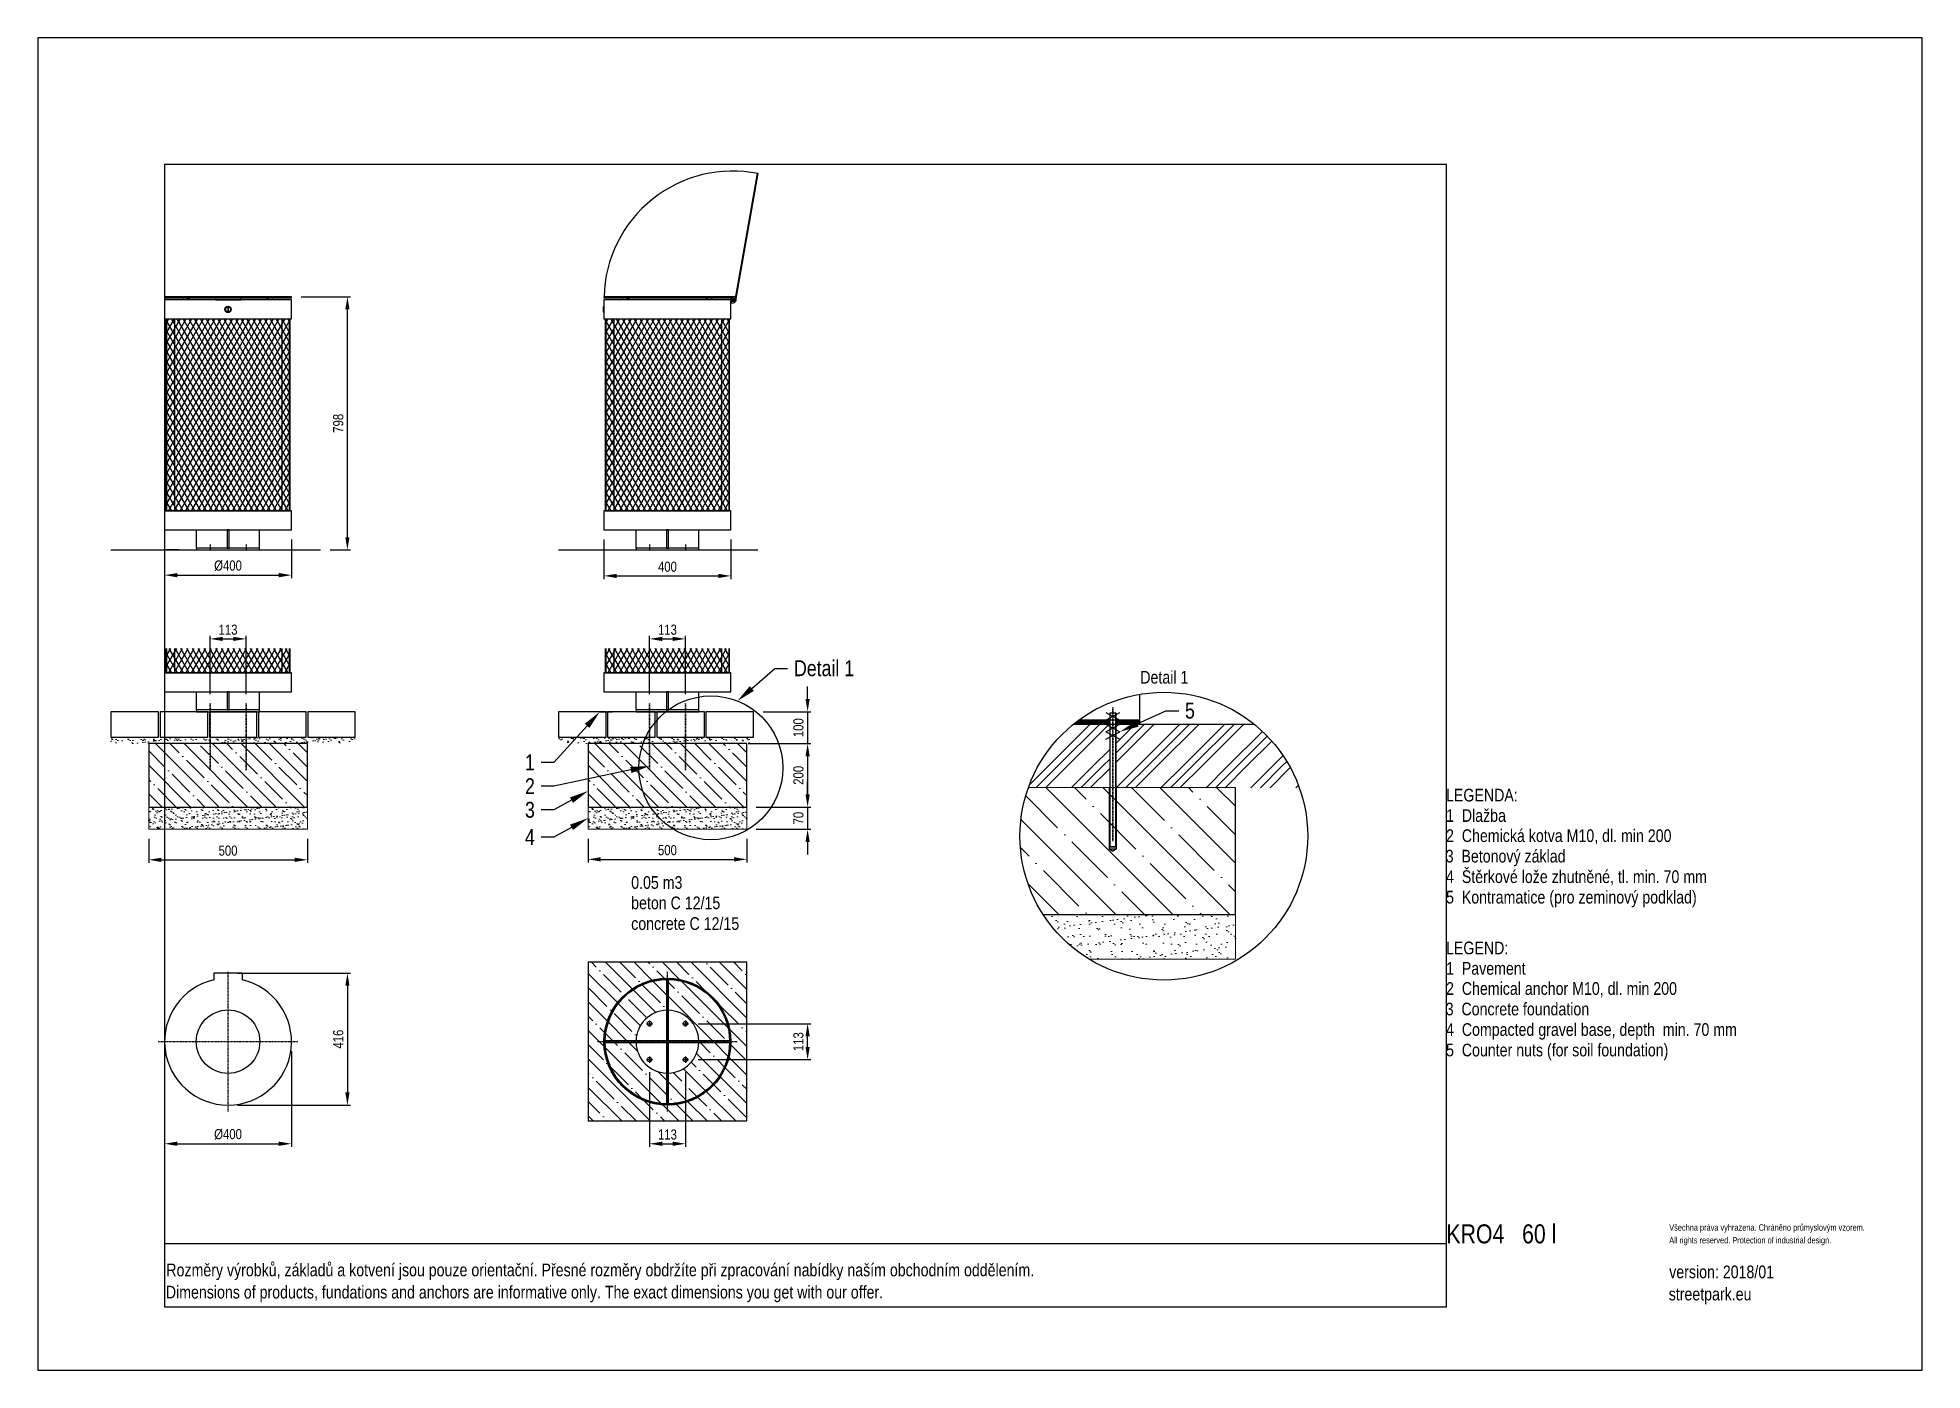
# Model space of a CAD drawing. Header units: millimetres. Extents: x 5064 to 11004, y 3085 to 7285.
import ezdxf
from ezdxf import colors
from ezdxf.entities.mleader import LeaderData, LeaderLine
from ezdxf.lldxf.tags import DXFTag
from ezdxf.math import Vec2, Vec3

# ---------------------------------------------------------------- set-up
doc = ezdxf.new("R2010")
doc.units = ezdxf.units.MM
doc.header["$LTSCALE"] = 0.3
doc.linetypes.add('DashDot', pattern=[15, 9, -3, 0, -3])
doc.layers.add('Nekreslit', color=6, linetype='Continuous', plot=False)
doc.layers.add('SRAFY', color=251, linetype='Continuous', lineweight=13)
doc.styles.add('SEACAD_Arial', font='arial.ttf', dxfattribs={"width": 0.8})
tags = doc.linetypes.add('HIDDEN2', pattern=[4.7625, 3.175, -1.5875]).pattern_tags.tags
tags[6:7] = [DXFTag(74, 4), DXFTag(75, 0), DXFTag(340, '0'), DXFTag(46, 0.0), DXFTag(50, 0.0), DXFTag(44, 0.0), DXFTag(45, 0.0)]
tags[4:5] = [DXFTag(74, 4), DXFTag(75, 0), DXFTag(340, '0'), DXFTag(46, 0.0), DXFTag(50, 0.0), DXFTag(44, 0.0), DXFTag(45, 0.0)]
doc.dimstyles.new('ISO-25', dxfattribs={"dimtxt": 1.6, "dimasz": 2, "dimexe": 0.5, "dimexo": 1.5, "dimtad": 1, "dimdec": 0, "dimtxsty": 'SEACAD_Arial', "dimcen": 2, "dimadec": 0, "dimazin": 0, "dimtfac": 1, "dimtdec": 0, "dimtmove": 0, "dimatfit": 3, "dimfxl": 1, "dimarcsym": 0})

msp = doc.modelspace()

# ---------------------------------------------------------------- texts
at = {"style": 'SEACAD_Arial', "width": 0.8}
for s, height, p in [('LEGENDA:', 40, (9503.3, 4878.1)), ('1  Dlažba', 40, (9503.3, 4813.8)), ('2  Chemická kotva M10, dl. min 200', 40, (9503.3, 4750.3)), ('3  Betonový základ', 40, (9502.2, 4685.8)), ('0.05 m3', 40, (6935, 4602.7)), ('4  Štěrkové lože zhutněné, tl. min. 70 mm', 40, (9503.3, 4621.1)), ('beton C 12/15', 40, (6935, 4538.5)), ('5  Kontramatice (pro zeminový podklad)', 40, (9503.3, 4556.5)), ('concrete C 12/15', 40, (6935, 4473.3)), ('LEGEND:', 40, (9503.3, 4396.4)), ('1  Pavement', 40, (9503.3, 4332.1)), ('2  Chemical anchor M10, dl. min 200', 40, (9503.3, 4268.6)), ('3  Concrete foundation', 40, (9502.2, 4204)), ('4  Compacted gravel base, depth  min. 70 mm', 40, (9503.3, 4139.3)), ('5  Counter nuts (for soil foundation)', 40, (9503.3, 4074.7)), ('KRO4   60 l', 60, (9504.4, 3485.3)), ('Všechna práva vyhrazena. Chráněno průmyslovým vzorem.', 20, (10206.7, 3525.3)), ('All rights reserved. Protection of industrial design.', 20, (10206.7, 3485.3)), ('Rozměry výrobků, základů a kotvení jsou pouze orientační. Přesné rozměry obdržíte při zpracování nabídky naším obchodním oddělením.', 39.9982, (5469.8, 3381.6)), ('version: 2018/01', 40, (10206.7, 3375.5)), ('Dimensions of products, fundations and anchors are informative only. The exact dimensions you get with our offer.', 39.9982, (5468.2, 3311.7)), ('streetpark.eu', 40, (10205.1, 3305.6))]:
    msp.add_text(s, height=height, dxfattribs=at).set_placement(p)
at = {"insert": (8539.6, 5289.6), "char_height": 40, "attachment_point": 1, "style": 'SEACAD_Arial'}
msp.add_mtext_dynamic_manual_height_columns('Detail 1', width=226.121, gutter_width=200, heights=[0], dxfattribs=at)

# ---------------------------------------------------------------- blocks, each defined once
blk = doc.blocks.new('*D135')
at = {"color": 0, "lineweight": -2, "transparency": 16777216}
for p, q in [((5414.4, 4760.5), (5414.4, 4684.2)), ((5914.5, 4760.5), (5914.5, 4684.2)), ((5454.4, 4694.2), (5874.5, 4694.2))]:
    blk.add_line(p, q, dxfattribs=at)
at = {"color": 0, "transparency": 16777216}
for points in [[(5454.4, 4700.9), (5454.4, 4687.5), (5414.4, 4694.2)], [(5874.5, 4700.9), (5874.5, 4687.5), (5914.5, 4694.2)]]:
    blk.add_solid(points, dxfattribs=at)
at = {"layer": 'Defpoints', "color": 0, "transparency": 16777216}
for p in [(5414.4, 4790.5), (5914.5, 4790.5), (5914.5, 4694.2)]:
    blk.add_point(p, dxfattribs=at)
at = {"color": 0, "transparency": 16777216, "insert": (5664.4, 4723), "char_height": 32, "attachment_point": 5, "style": 'SEACAD_Arial'}
blk.add_mtext('500', dxfattribs=at)
blk = doc.blocks.new('*D133')
at = {"color": 0, "lineweight": -2, "transparency": 16777216}
for p, q in [((6849.3, 5703.9), (6849.3, 5579)), ((7249.3, 5703.9), (7249.3, 5579)), ((6889.3, 5589), (7209.3, 5589))]:
    blk.add_line(p, q, dxfattribs=at)
at = {"color": 0, "transparency": 16777216}
for points in [[(6889.3, 5595.6), (6889.3, 5582.3), (6849.3, 5589)], [(7209.3, 5595.6), (7209.3, 5582.3), (7249.3, 5589)]]:
    blk.add_solid(points, dxfattribs=at)
at = {"layer": 'Defpoints', "color": 0, "transparency": 16777216}
for p in [(6849.3, 5733.9), (7249.3, 5733.9), (7249.3, 5589)]:
    blk.add_point(p, dxfattribs=at)
at = {"color": 0, "transparency": 16777216, "insert": (7049.3, 5617.8), "char_height": 32, "attachment_point": 5, "style": 'SEACAD_Arial'}
blk.add_mtext('400', dxfattribs=at)
blk = doc.blocks.new('*D162')
at = {"color": 0, "lineweight": -2, "transparency": 16777216}
for p, q in [((5464.4, 5703.9), (5464.4, 5581.4)), ((5864.4, 5703.9), (5864.4, 5581.4)), ((5504.4, 5591.4), (5824.4, 5591.4))]:
    blk.add_line(p, q, dxfattribs=at)
at = {"color": 0, "transparency": 16777216}
for points in [[(5504.4, 5598), (5504.4, 5584.7), (5464.4, 5591.4)], [(5824.4, 5598), (5824.4, 5584.7), (5864.4, 5591.4)]]:
    blk.add_solid(points, dxfattribs=at)
at = {"layer": 'Defpoints', "color": 0, "transparency": 16777216}
for p in [(5464.4, 5733.9), (5864.4, 5733.9), (5864.4, 5591.4)]:
    blk.add_point(p, dxfattribs=at)
at = {"color": 0, "transparency": 16777216, "insert": (5664.4, 5621.1), "char_height": 32, "attachment_point": 5, "style": 'SEACAD_Arial'}
blk.add_mtext('%%C400', dxfattribs=at)
blk = doc.blocks.new('*D167')
at = {"color": 0, "lineweight": -2, "transparency": 16777216}
for p, q in [((7491.1, 5200.7), (7491.1, 5240.7)), ((7350.8, 5160.7), (7501.1, 5160.7)), ((7491.1, 5160.7), (7491.1, 5060.5)), ((7303.4, 5060.5), (7501.1, 5060.5)), ((7491.1, 5020.5), (7491.1, 4980.5))]:
    blk.add_line(p, q, dxfattribs=at)
at = {"color": 0, "transparency": 16777216}
for points in [[(7484.4, 5200.7), (7497.7, 5200.7), (7491.1, 5160.7)], [(7484.4, 5020.5), (7497.7, 5020.5), (7491.1, 5060.5)]]:
    blk.add_solid(points, dxfattribs=at)
at = {"layer": 'Defpoints', "color": 0, "transparency": 16777216}
for p in [(7320.8, 5160.7), (7273.4, 5060.5), (7491.1, 5060.5)]:
    blk.add_point(p, dxfattribs=at)
at = {"color": 0, "transparency": 16777216, "insert": (7462.2, 5110.6), "char_height": 32, "attachment_point": 5, "rotation": 90, "style": 'SEACAD_Arial'}
blk.add_mtext('100', dxfattribs=at)
blk = doc.blocks.new('*D168')
at = {"color": 0, "lineweight": -2, "transparency": 16777216}
for p, q in [((7303.4, 5060.5), (7501.1, 5060.5)), ((7491.1, 5020.5), (7491.1, 4900.5)), ((7329.4, 4860.5), (7501.1, 4860.5))]:
    blk.add_line(p, q, dxfattribs=at)
at = {"color": 0, "transparency": 16777216}
for points in [[(7484.4, 5020.5), (7497.7, 5020.5), (7491.1, 5060.5)], [(7484.4, 4900.5), (7497.7, 4900.5), (7491.1, 4860.5)]]:
    blk.add_solid(points, dxfattribs=at)
at = {"layer": 'Defpoints', "color": 0, "transparency": 16777216}
for p in [(7273.4, 5060.5), (7299.4, 4860.5), (7491.1, 4860.5)]:
    blk.add_point(p, dxfattribs=at)
at = {"color": 0, "transparency": 16777216, "insert": (7462.2, 4960.5), "char_height": 32, "attachment_point": 5, "rotation": 90, "style": 'SEACAD_Arial'}
blk.add_mtext('200', dxfattribs=at)
blk = doc.blocks.new('*D169')
at = {"color": 0, "lineweight": -2, "transparency": 16777216}
for p, q in [((7491.1, 4900.5), (7491.1, 4940.5)), ((7329.4, 4860.5), (7501.1, 4860.5)), ((7491.1, 4860.5), (7491.1, 4790.5)), ((7329.4, 4790.5), (7501.1, 4790.5)), ((7491.1, 4750.5), (7491.1, 4710.5))]:
    blk.add_line(p, q, dxfattribs=at)
at = {"color": 0, "transparency": 16777216}
for points in [[(7484.4, 4900.5), (7497.7, 4900.5), (7491.1, 4860.5)], [(7484.4, 4750.5), (7497.7, 4750.5), (7491.1, 4790.5)]]:
    blk.add_solid(points, dxfattribs=at)
at = {"layer": 'Defpoints', "color": 0, "transparency": 16777216}
for p in [(7299.4, 4860.5), (7299.4, 4790.5), (7491.1, 4790.5)]:
    blk.add_point(p, dxfattribs=at)
at = {"color": 0, "transparency": 16777216, "insert": (7462.2, 4825.5), "char_height": 32, "attachment_point": 5, "rotation": 90, "style": 'SEACAD_Arial'}
blk.add_mtext('70', dxfattribs=at)
blk = doc.blocks.new('*D197')
at = {"color": 0, "lineweight": -2, "transparency": 16777216}
for p, q in [((5894.4, 6468.9), (6050.6, 6468.9)), ((6040.6, 5710.9), (6040.6, 6428.9)), ((5986, 5670.9), (6050.6, 5670.9))]:
    blk.add_line(p, q, dxfattribs=at)
at = {"color": 0, "transparency": 16777216}
for points in [[(6033.9, 6428.9), (6047.3, 6428.9), (6040.6, 6468.9)], [(6033.9, 5710.9), (6047.3, 5710.9), (6040.6, 5670.9)]]:
    blk.add_solid(points, dxfattribs=at)
at = {"layer": 'Defpoints', "color": 0, "transparency": 16777216}
for p in [(5864.4, 6468.9), (6040.6, 6468.9), (5956, 5670.9)]:
    blk.add_point(p, dxfattribs=at)
at = {"color": 0, "transparency": 16777216, "insert": (6011.8, 6069.9), "char_height": 32, "attachment_point": 5, "rotation": 90, "style": 'SEACAD_Arial'}
blk.add_mtext('798', dxfattribs=at)
blk = doc.blocks.new('*D198')
at = {"color": 0, "lineweight": -2, "transparency": 16777216}
for p, q in [((5607.8, 5216.7), (5607.8, 5400.5)), ((5647.8, 5390.5), (5681, 5390.5)), ((5721, 5216.7), (5721, 5400.5))]:
    blk.add_line(p, q, dxfattribs=at)
at = {"color": 0, "transparency": 16777216}
for points in [[(5647.8, 5397.1), (5647.8, 5383.8), (5607.8, 5390.5)], [(5681, 5397.1), (5681, 5383.8), (5721, 5390.5)]]:
    blk.add_solid(points, dxfattribs=at)
at = {"layer": 'Defpoints', "color": 0, "transparency": 16777216}
for p in [(5721, 5390.5), (5607.8, 5186.7), (5721, 5186.7)]:
    blk.add_point(p, dxfattribs=at)
at = {"color": 0, "transparency": 16777216, "insert": (5664.4, 5419.3), "char_height": 32, "attachment_point": 5, "style": 'SEACAD_Arial'}
blk.add_mtext('113', dxfattribs=at)
blk = doc.blocks.new('*D200')
at = {"color": 0, "lineweight": -2, "transparency": 16777216}
for p, q in [((5464.4, 4091.1), (5464.4, 3789.3)), ((5864.4, 4091.1), (5864.4, 3789.3)), ((5504.4, 3799.3), (5824.4, 3799.3))]:
    blk.add_line(p, q, dxfattribs=at)
at = {"color": 0, "transparency": 16777216}
for points in [[(5504.4, 3806), (5504.4, 3792.7), (5464.4, 3799.3)], [(5824.4, 3806), (5824.4, 3792.7), (5864.4, 3799.3)]]:
    blk.add_solid(points, dxfattribs=at)
at = {"layer": 'Defpoints', "color": 0, "transparency": 16777216}
for p in [(5464.4, 4121.1), (5864.4, 4121.1), (5864.4, 3799.3)]:
    blk.add_point(p, dxfattribs=at)
at = {"color": 0, "transparency": 16777216, "insert": (5664.4, 3829.1), "char_height": 32, "attachment_point": 5, "style": 'SEACAD_Arial'}
blk.add_mtext('%%C400', dxfattribs=at)
blk = doc.blocks.new('*D201')
at = {"color": 0, "lineweight": -2, "transparency": 16777216}
for p, q in [((5694.4, 4337.1), (6050.6, 4337.1)), ((6040.6, 4297.1), (6040.6, 3961.1)), ((5694.4, 3921.1), (6050.6, 3921.1))]:
    blk.add_line(p, q, dxfattribs=at)
at = {"color": 0, "transparency": 16777216}
for points in [[(6033.9, 4297.1), (6047.3, 4297.1), (6040.6, 4337.1)], [(6033.9, 3961.1), (6047.3, 3961.1), (6040.6, 3921.1)]]:
    blk.add_solid(points, dxfattribs=at)
at = {"layer": 'Defpoints', "color": 0, "transparency": 16777216}
for p in [(5664.4, 4337.1), (5664.4, 3921.1), (6040.6, 3921.1)]:
    blk.add_point(p, dxfattribs=at)
at = {"color": 0, "transparency": 16777216, "insert": (6011.8, 4129.1), "char_height": 32, "attachment_point": 5, "rotation": 90, "style": 'SEACAD_Arial'}
blk.add_mtext('416', dxfattribs=at)
blk = doc.blocks.new('*D202')
at = {"color": 0, "lineweight": -2, "transparency": 16777216}
for p, q in [((6992.8, 5216.7), (6992.8, 5400.5)), ((7032.8, 5390.5), (7065.9, 5390.5)), ((7105.9, 5216.7), (7105.9, 5400.5))]:
    blk.add_line(p, q, dxfattribs=at)
at = {"color": 0, "transparency": 16777216}
for points in [[(7032.8, 5397.1), (7032.8, 5383.8), (6992.8, 5390.5)], [(7065.9, 5397.1), (7065.9, 5383.8), (7105.9, 5390.5)]]:
    blk.add_solid(points, dxfattribs=at)
at = {"layer": 'Defpoints', "color": 0, "transparency": 16777216}
for p in [(7105.9, 5390.5), (6992.8, 5186.7), (7105.9, 5186.7)]:
    blk.add_point(p, dxfattribs=at)
at = {"color": 0, "transparency": 16777216, "insert": (7049.3, 5419.3), "char_height": 32, "attachment_point": 5, "style": 'SEACAD_Arial'}
blk.add_mtext('113', dxfattribs=at)
blk = doc.blocks.new('*D203')
at = {"color": 0, "lineweight": -2, "transparency": 16777216}
for p, q in [((6799.3, 4760.5), (6799.3, 4685.7)), ((7299.4, 4760.5), (7299.4, 4685.7)), ((6839.3, 4695.7), (7259.4, 4695.7))]:
    blk.add_line(p, q, dxfattribs=at)
at = {"color": 0, "transparency": 16777216}
for points in [[(6839.3, 4702.4), (6839.3, 4689), (6799.3, 4695.7)], [(7259.4, 4702.4), (7259.4, 4689), (7299.4, 4695.7)]]:
    blk.add_solid(points, dxfattribs=at)
at = {"layer": 'Defpoints', "color": 0, "transparency": 16777216}
for p in [(6799.3, 4790.5), (7299.4, 4790.5), (7299.4, 4695.7)]:
    blk.add_point(p, dxfattribs=at)
at = {"color": 0, "transparency": 16777216, "insert": (7049.3, 4724.5), "char_height": 32, "attachment_point": 5, "style": 'SEACAD_Arial'}
blk.add_mtext('500', dxfattribs=at)
blk = doc.blocks.new('*D205')
at = {"color": 0, "lineweight": -2, "transparency": 16777216}
for p, q in [((6992.8, 4024.5), (6992.8, 3789.3)), ((7105.9, 4024.5), (7105.9, 3789.3)), ((7032.8, 3799.3), (7065.9, 3799.3))]:
    blk.add_line(p, q, dxfattribs=at)
at = {"color": 0, "transparency": 16777216}
for points in [[(7032.8, 3806), (7032.8, 3792.7), (6992.8, 3799.3)], [(7065.9, 3806), (7065.9, 3792.7), (7105.9, 3799.3)]]:
    blk.add_solid(points, dxfattribs=at)
at = {"layer": 'Defpoints', "color": 0, "transparency": 16777216}
for p in [(6992.8, 4054.5), (7105.9, 4054.5), (7105.9, 3799.3)]:
    blk.add_point(p, dxfattribs=at)
at = {"color": 0, "transparency": 16777216, "insert": (7049.3, 3828.2), "char_height": 32, "attachment_point": 5, "style": 'SEACAD_Arial'}
blk.add_mtext('113', dxfattribs=at)
blk = doc.blocks.new('*D206')
at = {"color": 0, "lineweight": -2, "transparency": 16777216}
for p, q in [((7145.9, 4177.7), (7501.1, 4177.7)), ((7491.1, 4104.5), (7491.1, 4137.7)), ((7145.9, 4064.5), (7501.1, 4064.5))]:
    blk.add_line(p, q, dxfattribs=at)
at = {"color": 0, "transparency": 16777216}
for points in [[(7484.4, 4137.7), (7497.7, 4137.7), (7491.1, 4177.7)], [(7484.4, 4104.5), (7497.7, 4104.5), (7491.1, 4064.5)]]:
    blk.add_solid(points, dxfattribs=at)
at = {"layer": 'Defpoints', "color": 0, "transparency": 16777216}
for p in [(7115.9, 4177.7), (7491.1, 4177.7), (7115.9, 4064.5)]:
    blk.add_point(p, dxfattribs=at)
at = {"color": 0, "transparency": 16777216, "insert": (7462.2, 4121.1), "char_height": 32, "attachment_point": 5, "rotation": 90, "style": 'SEACAD_Arial'}
blk.add_mtext('113', dxfattribs=at)

# ---------------------------------------------------------------- dimensions: what is measured, and where the dimension line sits
for base, p1, p2, picture, middle in [((6040.6, 6468.9), (5956, 5670.9), (5864.4, 6468.9), '*D197', (6011.8, 6069.9)), ((7491.1, 5060.5), (7320.8, 5160.7), (7273.4, 5060.5), '*D167', (7462.2, 5110.6)), ((7491.1, 4860.5), (7273.4, 5060.5), (7299.4, 4860.5), '*D168', (7462.2, 4960.5)), ((7491.1, 4790.5), (7299.4, 4860.5), (7299.4, 4790.5), '*D169', (7462.2, 4825.5)), ((6040.6, 3921.1), (5664.4, 4337.1), (5664.4, 3921.1), '*D201', (6011.8, 4129.1)), ((7491.1, 4177.7), (7115.9, 4064.5), (7115.9, 4177.7), '*D206', (7462.2, 4121.1))]:
    dim = msp.add_linear_dim(base=base, p1=p1, p2=p2, angle=90, dimstyle='ISO-25')
    dim.commit()
    dim.dimension.update_dxf_attribs({"geometry": picture, "text_midpoint": middle})
for base, p1, p2, picture, middle in [((5864.4, 5591.4), (5464.4, 5733.9), (5864.4, 5733.9), '*D162', (5664.4, 5621.1)), ((5864.4, 3799.3), (5464.4, 4121.1), (5864.4, 4121.1), '*D200', (5664.4, 3829.1))]:
    dim = msp.add_linear_dim(base=base, p1=p1, p2=p2, text='%%C<>', dimstyle='ISO-25')
    dim.commit()
    dim.dimension.update_dxf_attribs({"geometry": picture, "text_midpoint": middle})
for base, p1, p2, override, picture, middle in [((7249.3, 5589), (6849.3, 5733.9), (7249.3, 5733.9), {"dimrnd": 10}, '*D133', (7049.3, 5617.8)), ((5914.5, 4694.2), (5414.4, 4790.5), (5914.5, 4790.5), {"dimscale": 0, "dimrnd": 10}, '*D135', (5664.4, 4723)), ((7299.4, 4695.7), (6799.3, 4790.5), (7299.4, 4790.5), {"dimscale": 0, "dimrnd": 10}, '*D203', (7049.3, 4724.5))]:
    dim = msp.add_linear_dim(base=base, p1=p1, p2=p2, dimstyle='ISO-25', override=override)
    dim.commit()
    dim.dimension.update_dxf_attribs({"geometry": picture, "text_midpoint": middle})
for base, p1, p2, picture, middle in [((5721, 5390.5), (5607.8, 5186.7), (5721, 5186.7), '*D198', (5664.4, 5419.3)), ((7105.9, 5390.5), (6992.8, 5186.7), (7105.9, 5186.7), '*D202', (7049.3, 5419.3)), ((7105.9, 3799.3), (6992.8, 4054.5), (7105.9, 4054.5), '*D205', (7049.3, 3828.2))]:
    dim = msp.add_linear_dim(base=base, p1=p1, p2=p2, dimstyle='ISO-25')
    dim.commit()
    dim.dimension.update_dxf_attribs({"geometry": picture, "text_midpoint": middle})

# ---------------------------------------------------------------- hatches: boundary and pattern name
at = {"ltscale": 5}
h = msp.add_hatch(dxfattribs=at)
h.set_pattern_fill('ANSI31', color=256, scale=5, angle=255)
h.set_pattern_definition([(300, (-26469.155, 15169.161), (13.748153, 7.9375), [])])
h.paths.add_polyline_path([(5860.4, 6398.9), (5468.4, 6398.9), (5468.4, 5793.9), (5860.4, 5793.9)])
h = msp.add_hatch(dxfattribs=at)
h.set_pattern_fill('ANSI31', color=256, scale=5, angle=15)
h.set_pattern_definition([(60, (-26469.155, 15169.161), (-13.748153, 7.9375), [])])
h.paths.add_polyline_path([(5860.4, 6398.9), (5468.4, 6398.9), (5468.4, 5793.9), (5860.4, 5793.9)])
h = msp.add_hatch(dxfattribs=at)
h.set_pattern_fill('ANSI31', color=256, scale=5, angle=255)
h.set_pattern_definition([(300, (-25084.236, 15169.161), (13.748153, 7.9375), [])])
h.paths.add_polyline_path([(7245.3, 6398.9), (6853.3, 6398.9), (6853.3, 5793.9), (7245.3, 5793.9)])
h = msp.add_hatch(dxfattribs=at)
h.set_pattern_fill('ANSI31', color=256, scale=5, angle=15)
h.set_pattern_definition([(60, (-25084.236, 15169.161), (-13.748153, 7.9375), [])])
h.paths.add_polyline_path([(7245.3, 6398.9), (6853.3, 6398.9), (6853.3, 5793.9), (7245.3, 5793.9)])
h = msp.add_hatch(dxfattribs=at)
h.set_pattern_fill('ANSI31', color=256, scale=5, angle=255)
h.set_pattern_definition([(300, (-26469.155, 14658.991), (13.748153, 7.9375), [])])
h.paths.add_polyline_path([(5860.4, 5360.7), (5468.4, 5360.7), (5468.4, 5283.7), (5860.4, 5283.7)])
h = msp.add_hatch(dxfattribs=at)
h.set_pattern_fill('ANSI31', color=256, scale=5, angle=15)
h.set_pattern_definition([(60, (-26469.155, 14658.991), (-13.748153, 7.9375), [])])
h.paths.add_polyline_path([(5860.4, 5360.7), (5468.4, 5360.7), (5468.4, 5283.7), (5860.4, 5283.7)])
h = msp.add_hatch(dxfattribs=at)
h.set_pattern_fill('ANSI31', color=256, scale=5, angle=255)
h.set_pattern_definition([(300, (-25084.236, 14658.991), (13.748153, 7.9375), [])])
h.paths.add_polyline_path([(7245.3, 5360.7), (6853.3, 5360.7), (6853.3, 5283.7), (7245.3, 5283.7)])
h = msp.add_hatch(dxfattribs=at)
h.set_pattern_fill('ANSI31', color=256, scale=5, angle=15)
h.set_pattern_definition([(60, (-25084.236, 14658.991), (-13.748153, 7.9375), [])])
h.paths.add_polyline_path([(7245.3, 5360.7), (6853.3, 5360.7), (6853.3, 5283.7), (7245.3, 5283.7)])
at = {"layer": 'SRAFY'}
h = msp.add_hatch(dxfattribs=at)
h.set_pattern_fill('GOST_GROUND', color=256, scale=10)
h.set_pattern_definition([(45, (-3487.9, 747.55), (141.42136, -9e-15), [200]), (45, (-3457.9, 747.55), (141.42136, -9e-15), [200]), (45, (-3427.9, 747.55), (141.42136, -9e-15), [200])])
h.paths.add_polyline_path([(8443.1, 5122), (8329.5, 5122, 0.138011), (8187, 4921.9), (8443.1, 4921.8)])
h.paths.add_polyline_path([(8898, 5122), (8538, 5122), (8463.1, 5122), (8463.1, 4921.7), (8840, 4921.5), (9040.7, 4921.5, 0.138273)])
h = msp.add_hatch(dxfattribs=at)
h.set_pattern_fill('ANSI31', color=256)
h.set_pattern_definition([(45, (-3487.897, 747.5463), (-2.245064, 2.245064), [])])
h.paths.add_polyline_path([(8439.1, 5134), (8345.1, 5134, 0.010851), (8329.5, 5122), (8439.1, 5122)])
h.paths.add_polyline_path([(8538, 5134), (8467.1, 5134), (8467.1, 5122), (8538, 5122)])
h = msp.add_hatch(dxfattribs=at)
h.set_pattern_fill('AR-SAND', color=256, scale=0.5)
h.set_pattern_definition([(37.5, (0, -250), (-0.800016, 24.47066), [0, -19.304, 0, -21.59, 0, -20.6375]), (7.5, (0, -250), (22.47616, 35.84126), [0, -10.414, 0, -17.399, 0, -6.6675]), (327.5, (-15.62, -250), (39.54962, 0.07186), [0, -6.35, 0, -22.86, 0, -29.845]), (317.5, (-15.62, -250), (38.17782, 11.14647), [0, -3.175, 0, -14.986, 0, -17.145])])
h.paths.add_polyline_path([(5464.4, 5080.7), (5295.4, 5080.7), (5295.4, 5060.8), (5430.4, 5060.8), (5464.4, 5060.8)])
h.paths.add_polyline_path([(5514.4, 5080.7), (5464.4, 5080.7), (5464.4, 5060.8), (5514.4, 5060.7)])
h.paths.add_polyline_path([(5794.4, 5080.7), (5514.4, 5080.7), (5514.4, 5060.7), (5794.4, 5060.5)])
h.paths.add_polyline_path([(6065.4, 5080.7), (5794.4, 5080.7), (5794.4, 5060.5), (5878.5, 5060.5), (6065.4, 5060.5)])
h = msp.add_hatch(dxfattribs=at)
h.set_pattern_fill('ANSI35', color=256, scale=10, angle=90)
h.set_pattern_definition([(135, (10, -199.97), (-44.9013, -44.9013), []), (135, (10, -155.07), (-44.9013, -44.9013), [79.375, -15.875, 0, -15.875])])
h.paths.add_polyline_path([(5914.4, 5060.5), (5414.3, 5060.8), (5414.4, 4860.5), (5914.5, 4860.5)])
h = msp.add_hatch(dxfattribs=at)
h.set_pattern_fill('AR-SAND', color=256, scale=0.5)
h.set_pattern_definition([(37.5, (170.387, -250), (-0.800016, 24.47066), [0, -19.304, 0, -21.59, 0, -20.6375]), (7.5, (170.387, -250), (22.47616, 35.84126), [0, -10.414, 0, -17.399, 0, -6.6675]), (327.5, (154.766, -250), (39.54962, 0.07186), [0, -6.35, 0, -22.86, 0, -29.845]), (317.5, (154.766, -250), (38.17782, 11.14647), [0, -3.175, 0, -14.986, 0, -17.145])])
h.paths.add_polyline_path([(6763.6, 5080.7), (6705.8, 5080.7), (6705.8, 5060.8), (6745.4, 5060.8)])
h.paths.add_polyline_path([(6944.3, 5080.7), (6763.6, 5080.7), (6745.4, 5060.8), (6825.3, 5060.8), (6944.3, 5060.7)])
h.paths.add_polyline_path([(7154.3, 5080.7), (6944.3, 5080.7), (6944.3, 5060.7), (7154.3, 5060.5)])
h.paths.add_polyline_path([(7320.8, 5080.7), (7154.3, 5080.7), (7154.3, 5060.5), (7273.4, 5060.5), (7320.8, 5060.5)])
h = msp.add_hatch(dxfattribs=at)
h.set_pattern_fill('ANSI35', color=256, scale=10, angle=90)
h.set_pattern_definition([(135, (1394.92, -199.97), (-44.9013, -44.9013), []), (135, (1394.92, -155.07), (-44.9013, -44.9013), [79.375, -15.875, 0, -15.875])])
h.paths.add_polyline_path([(7299.4, 5060.5), (6799.3, 5060.8), (6799.3, 4860.5), (7299.4, 4860.5)])
h = msp.add_hatch(dxfattribs=at)
h.set_pattern_fill('ANSI35', color=256, scale=20, angle=90)
h.set_pattern_definition([(135, (-2968.87, -5599.42), (-89.8026, -89.8026), []), (135, (-2968.87, -5509.61), (-89.8026, -89.8026), [158.75, -31.75, 0, -31.75])])
edge = h.paths.add_edge_path()
edge.add_arc((8613.8, 4768.7), 453.5, 160.24748, 213.02348)
edge.add_line((8233.6, 4521.5), (8840, 4521.5))
edge.add_line((8840, 4521.5), (8840, 4921.5))
edge.add_line((8840, 4921.5), (8187, 4921.9))
h = msp.add_hatch(dxfattribs=at)
h.set_pattern_fill('AR-SAND', color=256, scale=0.5)
h.set_pattern_definition([(37.5, (50.965, -399.6), (-0.800016, 24.47066), [0, -19.304, 0, -21.59, 0, -20.6375]), (7.5, (50.965, -399.6), (22.47616, 35.84126), [0, -10.414, 0, -17.399, 0, -6.6675]), (327.5, (35.344, -399.6), (39.54962, 0.07186), [0, -6.35, 0, -22.86, 0, -29.845]), (317.5, (35.344, -399.6), (38.17782, 11.14647), [0, -3.175, 0, -14.986, 0, -17.145])])
h.paths.add_polyline_path([(5914.5, 4790.5), (5914.5, 4860.5), (5414.4, 4860.5), (5414.4, 4790.5)])
h = msp.add_hatch(dxfattribs=at)
h.set_pattern_fill('AR-SAND', color=256, scale=0.5)
h.set_pattern_definition([(37.5, (1435.885, -399.6), (-0.800016, 24.47066), [0, -19.304, 0, -21.59, 0, -20.6375]), (7.5, (1435.885, -399.6), (22.47616, 35.84126), [0, -10.414, 0, -17.399, 0, -6.6675]), (327.5, (1420.264, -399.6), (39.54962, 0.07186), [0, -6.35, 0, -22.86, 0, -29.845]), (317.5, (1420.264, -399.6), (38.17782, 11.14647), [0, -3.175, 0, -14.986, 0, -17.145])])
h.paths.add_polyline_path([(7299.4, 4790.5), (7299.4, 4860.5), (6799.3, 4860.5), (6799.3, 4790.5)])
h = msp.add_hatch(dxfattribs=at)
h.set_pattern_fill('AR-SAND', color=256)
h.set_pattern_definition([(37.5, (-2886.936, -5998.68), (-1.60003, 48.94132), [0, -38.608, 0, -43.18, 0, -41.275]), (7.5, (-2886.936, -5998.68), (44.95233, 71.6825), [0, -20.828, 0, -34.798, 0, -13.335]), (327.5, (-2918.18, -5998.68), (79.09924, 0.14372), [0, -12.7, 0, -45.72, 0, -59.69]), (317.5, (-2918.18, -5998.68), (76.35565, 22.29293), [0, -6.35, 0, -29.972, 0, -34.29])])
edge = h.paths.add_edge_path()
edge.add_arc((8613.8, 4768.7), 453.5, 213.02192, 238.61101)
edge.add_line((8377.6, 4381.5), (8840, 4381.5))
edge.add_line((8840, 4381.5), (8840, 4521.5))
edge.add_line((8840, 4521.5), (8233.6, 4521.5))
h = msp.add_hatch(dxfattribs=at)
h.set_pattern_fill('ANSI35', color=256, scale=10, angle=90)
h.paths.add_polyline_path([(7299.3, 4371.1), (6799.3, 4371.1), (6799.3, 3871.1), (7299.3, 3871.1)])
h.paths.add_polyline_path([(7249.3, 4121.1, -1), (6849.3, 4121.1, -1)], flags=16)
h = msp.add_hatch(dxfattribs=at)
h.set_pattern_fill('ANSI31', color=256)
h.paths.add_polyline_path([(7245.3, 4121.1), (7249.3, 4121.1, 1), (6849.3, 4121.1), (6853.3, 4121.1, -1)])
h.paths.add_polyline_path([(6853.3, 4121.1), (6849.3, 4121.1, 1), (7249.3, 4121.1), (7245.3, 4121.1, -1)])
h = msp.add_hatch(dxfattribs=at)
h.set_pattern_fill('ANSI35', color=256, scale=10, angle=90)
h.paths.add_polyline_path([(7046.3, 4317.1, 0.405275), (6853.4, 4124.1), (6950.4, 4124.1, -0.396569), (7046.3, 4220)])
h.paths.add_polyline_path([(7052.3, 4317.1), (7052.3, 4220, -0.396569), (7148.3, 4124.1), (7245.3, 4124.1, 0.405275)])
h.paths.add_polyline_path([(7046.3, 4022.1, -0.396569), (6950.4, 4118.1), (6853.4, 4118.1, 0.405275), (7046.3, 3925.1)])
h.paths.add_polyline_path([(7245.3, 4118.1), (7148.3, 4118.1, -0.396569), (7052.3, 4022.1), (7052.3, 3925.1, 0.405275)])

# ---------------------------------------------------------------- linework, layer by layer
at = {"ltscale": 5}
for p, q in [((6908.6, 6458.9), (6849.3, 6458.9)), ((7177.3, 6458.9), (6921.4, 6458.9)), ((7237.3, 6458.9), (7190, 6458.9)), ((7249.3, 6458.9), (7249.3, 6464.9)), ((7250.3, 6453.7), (7249.7, 6449.8)), ((7253.6, 6449.1), (7249.7, 6449.8)), ((7254.3, 6453), (7250.3, 6453.7)), ((7261.3, 6458.9), (7261.3, 6454.9)), ((7261.3, 6454.9), (7265.3, 6454.9)), ((7265.3, 6458.9), (7265.3, 6454.9)), ((5565.4, 5676.9), (5565.4, 5733.9)), ((5763.4, 5676.9), (5763.4, 5733.9)), ((6950.3, 5676.9), (6950.3, 5733.9)), ((7148.3, 5676.9), (7148.3, 5733.9)), ((5565.4, 5166.7), (5565.4, 5223.7)), ((5763.4, 5166.7), (5763.4, 5223.7)), ((6950.3, 5166.7), (6950.3, 5223.7)), ((7148.3, 5166.7), (7148.3, 5223.7)), ((8538, 5134), (8538, 5215.8)), ((5709.4, 4337.1), (5619.4, 4337.1)), ((5619.4, 4337.1), (5619.4, 4316)), ((5709.4, 4337.1), (5709.4, 4316))]:
    msp.add_line(p, q, dxfattribs=at)
at = {"linetype": 'DashDot', "ltscale": 0.1}
for p, q in [((7261.3, 6458.9), (7249.3, 6458.9)), ((7255.3, 6464.9), (7255.3, 6452.9))]:
    msp.add_line(p, q, dxfattribs=at)
at = {"color": 7, "linetype": 'Continuous'}
for p, q in [((5295.4, 5670.9), (5956, 5670.9)), ((6705.8, 5670.9), (7334.1, 5670.9)), ((5445.4, 5160.7), (5295.4, 5160.7)), ((5295.4, 5160.7), (5295.4, 5080.7)), ((5445.4, 5080.7), (5445.4, 5160.7)), ((5600.4, 5160.7), (5450.4, 5160.7)), ((5450.4, 5160.7), (5450.4, 5080.7)), ((5600.4, 5080.7), (5600.4, 5160.7)), ((5755.4, 5160.7), (5605.4, 5160.7)), ((5605.4, 5160.7), (5605.4, 5080.7)), ((5755.4, 5080.7), (5755.4, 5160.7)), ((5910.4, 5160.7), (5760.4, 5160.7)), ((5760.4, 5160.7), (5760.4, 5080.7)), ((5910.4, 5080.7), (5910.4, 5160.7)), ((6065.4, 5160.7), (5915.4, 5160.7)), ((5915.4, 5160.7), (5915.4, 5080.7)), ((6065.4, 5080.7), (6065.4, 5160.7)), ((6855.8, 5160.7), (6705.8, 5160.7)), ((6705.8, 5160.7), (6705.8, 5080.7)), ((6855.8, 5080.7), (6855.8, 5160.7)), ((7010.8, 5160.7), (6860.8, 5160.7)), ((6860.8, 5160.7), (6860.8, 5080.7)), ((7010.8, 5080.7), (7010.8, 5160.7)), ((7165.8, 5160.7), (7015.8, 5160.7)), ((7015.8, 5160.7), (7015.8, 5080.7)), ((7165.8, 5080.7), (7165.8, 5160.7)), ((7320.8, 5160.7), (7170.8, 5160.7)), ((7170.8, 5160.7), (7170.8, 5080.7)), ((7320.8, 5080.7), (7320.8, 5160.7)), ((8443.1, 5156.1), (8443.1, 4736)), ((8463.1, 4736), (8463.1, 5156.1)), ((5295.4, 5080.7), (5445.4, 5080.7)), ((5450.4, 5080.7), (5600.4, 5080.7)), ((5605.4, 5080.7), (5755.4, 5080.7)), ((5760.4, 5080.7), (5910.4, 5080.7)), ((5915.4, 5080.7), (6065.4, 5080.7)), ((6705.8, 5080.7), (6855.8, 5080.7)), ((6860.8, 5080.7), (7010.8, 5080.7)), ((7015.8, 5080.7), (7165.8, 5080.7)), ((7170.8, 5080.7), (7320.8, 5080.7))]:
    msp.add_line(p, q, dxfattribs=at)
for p, q in [((5509.9, 5670.9), (5469.9, 5670.9)), ((6836.3, 5670.9), (6876.3, 5670.9)), ((6836.3, 5160.7), (6876.3, 5160.7)), ((8430.6, 5158), (8475.6, 5134)), ((8430.6, 5134), (8475.6, 5158)), ((8430.6, 5122), (8475.6, 5098)), ((8430.6, 5098), (8475.6, 5122)), ((8439.1, 5134), (8439.1, 5122)), ((8444.7, 5157.7), (8461.5, 5157.7)), ((8467.1, 5134), (8467.1, 5122)), ((8538, 5122), (8898, 5122)), ((5295.4, 5080.7), (5437.4, 5080.7)), ((8430.6, 5098), (8475.6, 5074)), ((8430.6, 5074), (8475.6, 5098))]:
    msp.add_line(p, q)
at = {"color": 0, "linetype": 'DashDot', "ltscale": 0.1}
for p, q in [((5607.8, 5687.9), (5607.8, 5667.9)), ((5721, 5687.9), (5721, 5667.9)), ((6992.8, 5687.9), (6992.8, 5667.9)), ((7105.9, 5687.9), (7105.9, 5667.9)), ((6982.8, 4177.7), (7002.8, 4177.7)), ((6992.8, 4187.7), (6992.8, 4167.7)), ((7095.9, 4177.7), (7115.9, 4177.7)), ((7105.9, 4187.7), (7105.9, 4167.7)), ((6982.8, 4064.5), (7002.8, 4064.5)), ((6992.8, 4074.5), (6992.8, 4054.5)), ((7095.9, 4064.5), (7115.9, 4064.5)), ((7105.9, 4074.5), (7105.9, 4054.5))]:
    msp.add_line(p, q, dxfattribs=at)
at = {"lineweight": 15}
for p, q in [((6836.3, 5670.9), (6886.3, 5670.9)), ((6836.3, 5160.7), (6886.3, 5160.7)), ((8444.7, 5157.7), (8444.7, 4734.4)), ((8461.5, 4734.4), (8461.5, 5157.7))]:
    msp.add_line(p, q, dxfattribs=at)
at = {"linetype": 'DashDot', "lineweight": 30}
for p, q in [((5607.8, 5186.7), (5607.8, 4976.1)), ((5721, 5186.7), (5721, 4976.1)), ((6992.8, 5186.7), (6992.8, 4976.1)), ((7105.9, 5186.7), (7105.9, 4976.1)), ((8453.1, 5174.1), (8453.1, 4752.7)), ((8453.1, 5174), (8453.1, 4752.7))]:
    msp.add_line(p, q, dxfattribs=at)
at = {"color": 7, "linetype": 'HIDDEN2'}
for p, q in [((8444.7, 5157.7), (8443.1, 5156.1)), ((8463.1, 5156.1), (8443.1, 5156.1)), ((8463.1, 5156.1), (8461.5, 5157.7)), ((8443.1, 4736), (8463.1, 4736)), ((8443.1, 4736), (8444.7, 4734.4)), ((8453.1, 4734.4), (8444.7, 4734.4)), ((8461.5, 4734.4), (8453.1, 4734.4)), ((8461.5, 4734.4), (8463.1, 4736))]:
    msp.add_line(p, q, dxfattribs=at)
at = {"linetype": 'HIDDEN2'}
for p, q in [((8441.1, 4921.6), (8441.1, 4728.4)), ((8465.1, 4728.4), (8465.1, 4921.6))]:
    msp.add_line(p, q, dxfattribs=at)
at = {"color": 7, "linetype": 'HIDDEN2', "ltscale": 0.2}
msp.add_line((8441.1, 4728.4), (8465.1, 4728.4), dxfattribs=at)
at = {"linetype": 'HIDDEN2', "ltscale": 0.2}
for p in [(8441.1, 4728.4), (8465.1, 4728.4)]:
    msp.add_line(p, (8453.1, 4721.4), dxfattribs=at)
at = {"linetype": 'DashDot'}
for p, q in [((5664.4, 3901.1), (5664.4, 4341.1)), ((7049.3, 3901.1), (7049.3, 4341.1)), ((5444.4, 4121.1), (5884.4, 4121.1)), ((6829.3, 4121.1), (7269.3, 4121.1))]:
    msp.add_line(p, q, dxfattribs=at)
at = {"linetype": 'HIDDEN2'}
msp.add_lwpolyline([(7265.2, 6457.2), (7335.7, 6857), (7331.7, 6857.7), (7261.2, 6457.9)], dxfattribs=at)
at = {"ltscale": 5}
for points in [[(5464.4, 6464.9), (5864.4, 6464.9), (5864.4, 6468.9), (5464.4, 6468.9)], [(5464.4, 6398.9), (5864.4, 6398.9), (5864.4, 6458.9), (5464.4, 6458.9)], [(5624.4, 6458.9), (5704.4, 6458.9), (5704.4, 6464.9), (5624.4, 6464.9)], [(5663.4, 6424.9), (5665.4, 6424.9), (5665.4, 6432.9), (5663.4, 6432.9)], [(6849.3, 6398.9), (7249.3, 6398.9), (7249.3, 6458.9), (6849.3, 6458.9)], [(5864.4, 5793.9), (5464.4, 5793.9), (5464.4, 5733.9), (5864.4, 5733.9)], [(7249.3, 5793.9), (6849.3, 5793.9), (6849.3, 5733.9), (7249.3, 5733.9)], [(5661.4, 5676.9), (5667.4, 5676.9), (5667.4, 5733.9), (5661.4, 5733.9)], [(7046.3, 5676.9), (7052.3, 5676.9), (7052.3, 5733.9), (7046.3, 5733.9)], [(5565.4, 5670.9), (5763.4, 5670.9), (5763.4, 5676.9), (5565.4, 5676.9)], [(6950.3, 5670.9), (7148.3, 5670.9), (7148.3, 5676.9), (6950.3, 5676.9)], [(5864.4, 5283.7), (5464.4, 5283.7), (5464.4, 5223.7), (5864.4, 5223.7)], [(7249.3, 5283.7), (6849.3, 5283.7), (6849.3, 5223.7), (7249.3, 5223.7)], [(5661.4, 5166.7), (5667.4, 5166.7), (5667.4, 5223.7), (5661.4, 5223.7)], [(7046.3, 5166.7), (7052.3, 5166.7), (7052.3, 5223.7), (7046.3, 5223.7)], [(5565.4, 5160.7), (5763.4, 5160.7), (5763.4, 5166.7), (5565.4, 5166.7)], [(6950.3, 5160.7), (7148.3, 5160.7), (7148.3, 5166.7), (6950.3, 5166.7)]]:
    msp.add_lwpolyline(points, close=True, dxfattribs=at)
for points in [[(5523.7, 6458.9), (5523.7, 6464.9), (5537.9, 6464.9), (5537.9, 6458.9)], [(5537.9, 6458.9), (5537.9, 6464.9), (5542.1, 6464.9), (5542.1, 6458.9)], [(5791, 6458.9), (5791, 6464.9), (5786.7, 6464.9), (5786.7, 6458.9)], [(5805.1, 6458.9), (5805.1, 6464.9), (5791, 6464.9), (5791, 6458.9)], [(6849.3, 6418.9), (6847.3, 6420.9), (6847.3, 6436.9), (6849.3, 6438.9), (6849.3, 6418.9)], [(7255.3, 6468.9), (6849.3, 6468.9), (6849.3, 6464.9), (7255.3, 6464.9)], [(6908.6, 6458.9), (6908.6, 6464.9), (6922.8, 6464.9), (6922.8, 6458.9)], [(6908.6, 6458.9), (6908.6, 6464.9), (6922.8, 6464.9), (6922.8, 6458.9)], [(6922.8, 6458.9), (6922.8, 6464.9), (6927, 6464.9), (6927, 6458.9)], [(6922.8, 6458.9), (6922.8, 6464.9), (6927, 6464.9), (6927, 6458.9)], [(7175.9, 6458.9), (7175.9, 6464.9), (7171.6, 6464.9), (7171.6, 6458.9)], [(7190, 6458.9), (7190, 6464.9), (7175.9, 6464.9), (7175.9, 6458.9)], [(7190, 6458.9), (7190, 6464.9), (7175.9, 6464.9), (7175.9, 6458.9)], [(5468.4, 6398.9), (5468.4, 5793.9), (5860.4, 5793.9), (5860.4, 6398.9)], [(5470.4, 6398.9), (5470.4, 5793.9), (5858.4, 5793.9), (5858.4, 6398.9)], [(5495.4, 6398.9), (5495.4, 5793.9)], [(5835.4, 5793.9), (5835.4, 6398.9)], [(6853.3, 6398.9), (6853.3, 5793.9), (7245.3, 5793.9), (7245.3, 6398.9)], [(6855.3, 6398.9), (6855.3, 5793.9), (7243.3, 5793.9), (7243.3, 6398.9)], [(6880.4, 6398.9), (6880.4, 5793.9)], [(7220.4, 5793.9), (7220.4, 6398.9)], [(5468.4, 5360.7), (5468.4, 5283.7), (5860.4, 5283.7), (5860.4, 5360.7)], [(5470.4, 5360.7), (5470.4, 5283.7), (5858.4, 5283.7), (5858.4, 5360.7)], [(5495.4, 5360.7), (5495.4, 5283.7)], [(5835.4, 5283.7), (5835.4, 5360.7)], [(6853.3, 5360.7), (6853.3, 5283.7), (7245.3, 5283.7), (7245.3, 5360.7)], [(6855.3, 5360.7), (6855.3, 5283.7), (7243.3, 5283.7), (7243.3, 5360.7)], [(6880.4, 5360.7), (6880.4, 5283.7)], [(7220.4, 5283.7), (7220.4, 5360.7)], [(8329.5, 5122), (8538, 5122), (8538, 5134), (8345.1, 5134)], [(8345.1, 5134), (8346, 5134), (8346, 5134.6)], [(7052.3, 4124.1), (7052.3, 4317.1), (7046.3, 4317.1), (7046.3, 4124.1)], [(7245.3, 4124.1), (6853.4, 4124.1), (6853.4, 4118.1), (7245.3, 4118.1)], [(7046.3, 4118.1), (7046.3, 3925.1), (7052.3, 3925.1), (7052.3, 4118.1)]]:
    msp.add_lwpolyline(points, dxfattribs=at)
for points in [[(5414.4, 4860.5), (5914.5, 4860.5), (5914.5, 5060.5), (5414.4, 5060.8)], [(6799.3, 4860.5), (7299.4, 4860.5), (7299.4, 5060.5), (6799.3, 5060.8)], [(6799.3, 3871.1), (7299.3, 3871.1), (7299.3, 4371.1), (6799.3, 4371.1)]]:
    msp.add_lwpolyline(points, close=True)
msp.add_lwpolyline([(8233.6, 4521.5), (8840, 4521.5), (8840, 4921.5), (8187, 4921.9)])
for centre, radius in [((5664.4, 6428.9), 10), ((5664.4, 6428.9), 8), ((7255.3, 6458.9), 6), ((7255.3, 6458.9), 4), ((7049.3, 4121.1), 200), ((7049.3, 4121.1), 196), ((5664.4, 4121.1), 100), ((6992.8, 4177.7), 7), ((7105.9, 4177.7), 7), ((6992.8, 4064.5), 7), ((7105.9, 4064.5), 7)]:
    msp.add_circle(centre, radius, dxfattribs=at)
for centre, radius in [((7186.2, 4984.1), 226.7), ((8613.8, 4768.7), 453.5)]:
    msp.add_circle(centre, radius)
at = {"color": 7, "linetype": 'Continuous'}
for centre in [(5529.4, 5160.7), (6045.5, 5160.7), (5488.4, 4810.5)]:
    msp.add_circle(centre, 0.01, dxfattribs=at)
at = {"linetype": 'HIDDEN2'}
msp.add_arc((7255.3, 6458.9), 406.1, 78.58906, 178.58906, dxfattribs=at)
at = {"ltscale": 5}
for centre, radius, start, end in [((7255.3, 6458.9), 10, 260, 350), ((7255.3, 6458.9), 10, 0, 90), ((5664.4, 4121.1), 200, 103.00288, 76.99712), ((7049.3, 4121.1), 99, 91.7365, 178.2635), ((7049.3, 4121.1), 99, 1.7365, 88.2635), ((7049.3, 4121.1), 99, 181.7365, 268.2635), ((7049.3, 4121.1), 99, 271.7365, 358.2635)]:
    msp.add_arc(centre, radius, start, end, dxfattribs=at)
at = {"layer": 'Nekreslit'}
msp.add_line((5464.4, 3485.3), (9504.4, 3485.3), dxfattribs=at)
for points in [[(5064.4, 3085.3), (11004.4, 3085.3), (11004.4, 7285.3), (5064.4, 7285.3)], [(5464.4, 3285.3), (9504.4, 3285.3), (9504.4, 6885.3), (5464.4, 6885.3)]]:
    msp.add_lwpolyline(points, close=True, dxfattribs=at)
at = {"layer": 'SRAFY'}
for p, q in [((5414.4, 4860.5), (5414.4, 4790.5)), ((5914.5, 4790.5), (5914.5, 4860.5)), ((6799.3, 4860.5), (6799.3, 4790.5)), ((7299.4, 4790.5), (7299.4, 4860.5)), ((5414.4, 4790.5), (5914.5, 4790.5)), ((6799.3, 4790.5), (7299.4, 4790.5)), ((8840, 4381.6), (8840, 4521.5)), ((8377.7, 4381.5), (8840, 4381.5))]:
    msp.add_line(p, q, dxfattribs=at)

msp.set_redraw_order([(e.dxf.handle, doc.entitydb.next_handle()) for e in msp.query("TEXT MTEXT ATTDEF DIMENSION ARC_DIMENSION")])  # texts and dimensions are drawn at this point

# ---------------------------------------------------------------- leaders
ml = msp.add_multileader_mtext('Standard')
ml.set_content('Detail 1', color=256, style='SEACAD_Arial')
ml.set_leader_properties(lineweight=-3)
ml.build(insert=Vec2(0, 0))
ml.multileader.update_dxf_attribs({"text_right_attachment_type": 6, "dogleg_length": 2, "arrow_head_size": 60, "scale": 20})
ctx = ml.context
ctx.base_point, ctx.scale, ctx.char_height, ctx.arrow_head_size, ctx.landing_gap_size, ctx.plane_origin = Vec3(7428.2, 5297.6), 20, 50, 60, 20, Vec3(8835.4, 5187.4)
ctx.right_attachment = 6
notes = []
notes.append((ctx, [(0, (1, 1, 0), (7388.2, 5297.6), (1, 0), 40, [(0, [(7270, 5194.8)], 0, [])])]))
ctx.mtext.insert, ctx.mtext.flow_direction = Vec3(7448.2, 5323), 5
ml = msp.add_multileader_mtext('Standard')
ml.set_content('5', color=256, style='SEACAD_Arial')
ml.set_leader_properties()
ml.build(insert=Vec2(0, 0))
ml.multileader.update_dxf_attribs({"text_right_attachment_type": 6, "dogleg_length": 2, "arrow_head_size": 60, "scale": 20})
ctx = ml.context
ctx.base_point, ctx.scale, ctx.char_height, ctx.arrow_head_size, ctx.landing_gap_size, ctx.plane_origin = Vec3(8660.6, 5164.1), 20, 50, 60, 20, Vec3(8337.8, 5013)
ctx.right_attachment = 6
notes.append((ctx, [(0, (1, 1, 0), (8620.6, 5164.1), (1, 0), 40, [(0, [(8475.6, 5098)], 0, [])])]))
ctx.mtext.insert, ctx.mtext.flow_direction = Vec3(8680.6, 5189.5), 5
ml = msp.add_multileader_mtext('Standard')
ml.set_content('1', color=256, style='SEACAD_Arial')
ml.set_leader_properties()
ml.build(insert=Vec2(0, 0))
ml.multileader.update_dxf_attribs({"dogleg_length": 2, "arrow_head_size": 60, "scale": 20})
ctx = ml.context
ctx.base_point, ctx.scale, ctx.char_height, ctx.arrow_head_size, ctx.landing_gap_size, ctx.plane_origin = Vec3(6596.7, 5001.4), 20, 50, 60, 20, Vec3(6736.7, 5160.8)
ctx.text_align_type = 2
notes.append((ctx, [(1, (1, 1, 0), (6691.4, 5001.4), (-1, 0), 40, [(0, [(6836.3, 5160.7)], 0, [])])]))
ctx.mtext.insert, ctx.mtext.alignment, ctx.mtext.flow_direction = Vec3(6631.4, 5026.4), 3, 5
ml = msp.add_multileader_mtext('Standard')
ml.set_content('2', color=256, style='SEACAD_Arial')
ml.set_leader_properties()
ml.build(insert=Vec2(0, 0))
ml.multileader.update_dxf_attribs({"dogleg_length": 2, "arrow_head_size": 60, "scale": 20})
ctx = ml.context
ctx.base_point, ctx.scale, ctx.char_height, ctx.arrow_head_size, ctx.landing_gap_size, ctx.plane_origin = Vec3(6584.9, 4926.3), 20, 50, 60, 20, Vec3(7143.4, 4976.2)
ctx.text_align_type = 2
notes.append((ctx, [(1, (1, 1, 0), (6691.4, 4926.3), (-1, 0), 40, [(0, [(6992.8, 4989.7)], 0, [])])]))
ctx.mtext.insert, ctx.mtext.alignment, ctx.mtext.flow_direction = Vec3(6631.4, 4951.3), 3, 5
ml = msp.add_multileader_mtext('Standard')
ml.set_content('3', color=256, style='SEACAD_Arial')
ml.set_leader_properties()
ml.build(insert=Vec2(0, 0))
ml.multileader.update_dxf_attribs({"dogleg_length": 2, "arrow_head_size": 60, "scale": 20})
ctx = ml.context
ctx.base_point, ctx.scale, ctx.char_height, ctx.arrow_head_size, ctx.landing_gap_size, ctx.plane_origin = Vec3(6585.2, 4851.5), 20, 50, 60, 20, Vec3(7142.3, 4770.1)
ctx.text_align_type = 2
notes.append((ctx, [(1, (1, 1, 0), (6691.4, 4851.5), (-1, 0), 40, [(0, [(6799.3, 4911.2)], 0, [])])]))
ctx.mtext.insert, ctx.mtext.alignment, ctx.mtext.flow_direction = Vec3(6631.4, 4876.9), 3, 5
ml = msp.add_multileader_mtext('Standard')
ml.set_content('4', color=256, style='SEACAD_Arial')
ml.set_leader_properties()
ml.build(insert=Vec2(0, 0))
ml.multileader.update_dxf_attribs({"dogleg_length": 2, "arrow_head_size": 60, "scale": 20})
ctx = ml.context
ctx.base_point, ctx.scale, ctx.char_height, ctx.arrow_head_size, ctx.landing_gap_size, ctx.plane_origin = Vec3(6583.8, 4765.8), 20, 50, 60, 20, Vec3(7142.3, 4684.4)
ctx.text_align_type = 2
notes.append((ctx, [(1, (1, 1, 0), (6691.4, 4765.8), (-1, 0), 40, [(0, [(6799.3, 4825.5)], 0, [])])]))
ctx.mtext.insert, ctx.mtext.alignment, ctx.mtext.flow_direction = Vec3(6631.4, 4790.8), 3, 5
for ctx, leaders in notes:
    for number, flags, end, landing, length, lines in leaders:
        leader = LeaderData()
        leader.index, (leader.has_last_leader_line, leader.has_dogleg_vector, leader.attachment_direction) = number, flags
        leader.last_leader_point, leader.dogleg_vector, leader.dogleg_length = Vec3(end), Vec3(landing), length
        for number, points, colour, breaks in lines:
            line = LeaderLine()
            line.index, line.vertices, line.color, line.breaks = number, Vec3.list(points), colors.encode_raw_color(colour), breaks
            leader.lines.append(line)
        ctx.leaders.append(leader)

doc.saveas('drawing.dxf')
